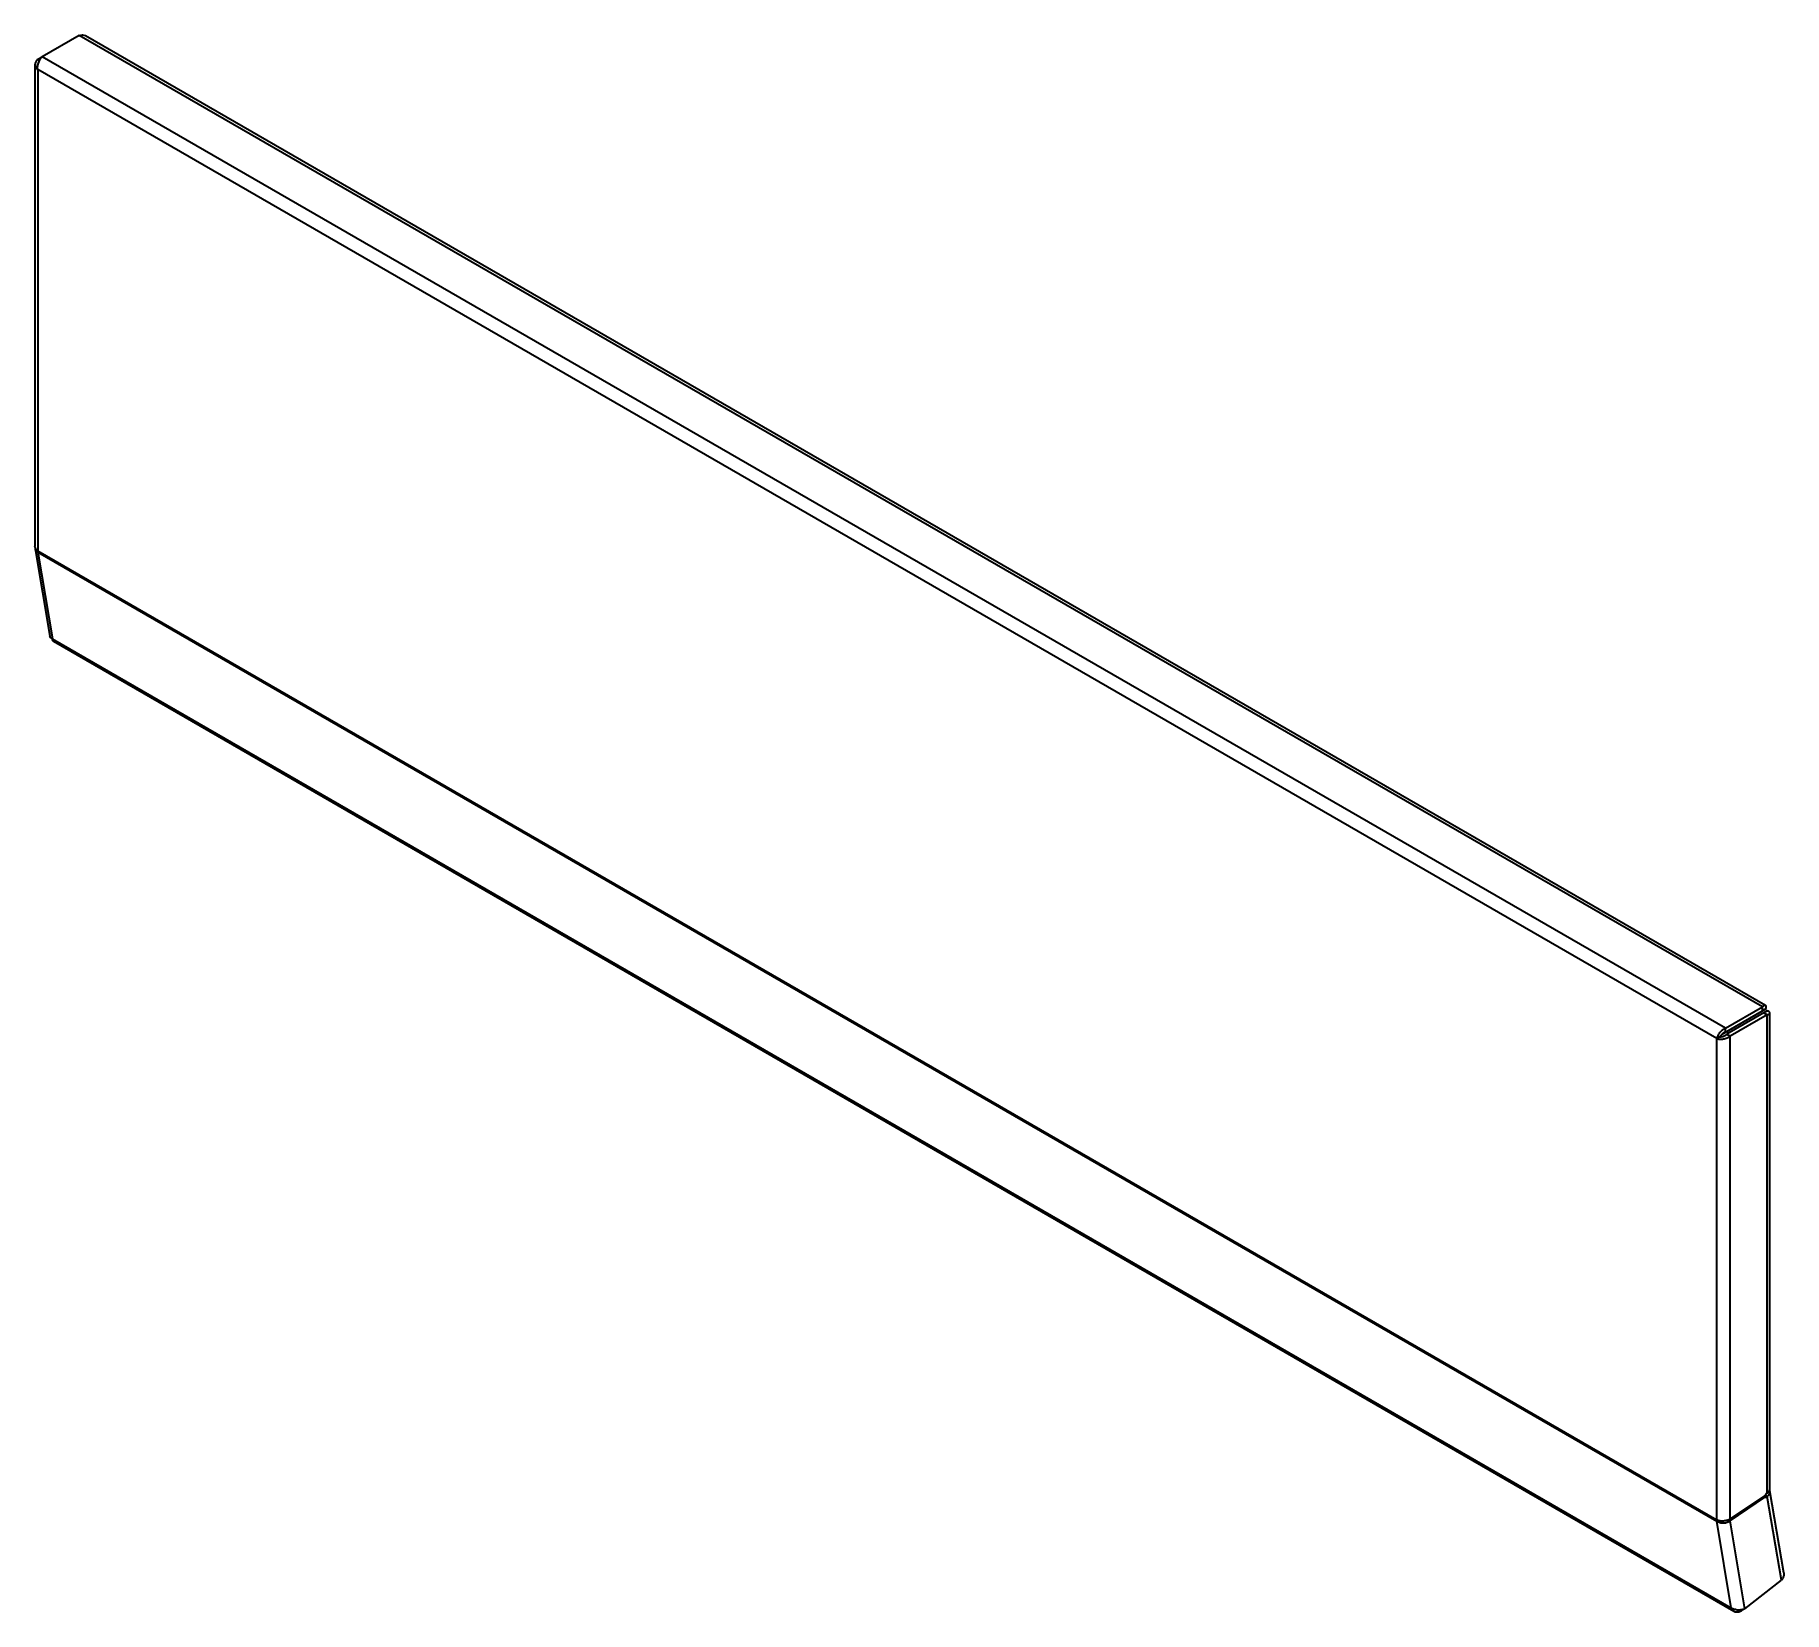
# Model space of a CAD drawing. Header units: millimetres. Extents: x -3180 to -822, y -1119 to 308.
# Drawn here: x -2415 to -1678, y -357 to 308 of the extents above; entities that cross this region are included whole.
import ezdxf

# ---------------------------------------------------------------- set-up
doc = ezdxf.new("R2010")
doc.units = ezdxf.units.MM

msp = doc.modelspace()

# ---------------------------------------------------------------- linework, layer by layer
at = {"color": 7, "linetype": 'Continuous', "lineweight": 35}
for p, q in [((-2396.4, 307.39), (-2411.96, 298.41)), ((-1687.47, -101.87), (-2396.4, 307.39)), ((-1686.17, -101.26), (-2393.7, 307.18)), ((-2415.04, 295.15), (-2415.04, 92.07)), ((-2413.87, 297.31), (-2411.96, 298.41)), ((-2413.12, 296.87), (-2413.87, 297.31)), ((-1703.02, -110.85), (-2411.96, 298.41)), ((-1706.77, -115.22), (-2413.87, 292.99)), ((-2413.87, 292.99), (-2413.87, 90.23)), ((-2414.96, 91.05), (-2408.82, 54.36)), ((-2413.87, 90.23), (-1706.77, -317.97)), ((-2413.83, 89.69), (-1706.72, -318.51)), ((-2413.83, 89.69), (-2407.73, 53.25)), ((-2407.73, 53.25), (-1700.62, -354.95)), ((-2407.3, 52.17), (-1699.48, -356.45)), ((-1703.02, -110.85), (-1687.47, -101.87)), ((-1687.47, -103.5), (-1687.47, -101.87)), ((-1686.05, -102.68), (-1687.47, -103.5)), ((-1687.33, -103.42), (-1686.05, -102.68)), ((-1704.57, -113.38), (-1687.47, -103.5)), ((-1704.44, -113.3), (-1687.41, -103.47)), ((-1703.02, -112.48), (-1687.47, -103.5)), ((-1686.97, -104.36), (-1702.52, -113.35)), ((-1685.55, -105.18), (-1701.11, -114.16)), ((-1687.47, -103.5), (-1687.47, -103.5)), ((-1685.55, -103.55), (-1686.97, -104.36)), ((-1686.97, -104.36), (-1685.55, -105.18)), ((-1685.55, -306.72), (-1685.55, -105.18)), ((-1684.38, -305.09), (-1684.38, -104.36)), ((-1705.35, -114.4), (-1706.77, -115.22)), ((-1706.77, -317.97), (-1706.77, -115.22)), ((-1704.57, -113.38), (-1704.44, -113.3)), ((-1703.02, -112.48), (-1703.02, -110.85)), ((-1702.52, -113.35), (-1701.11, -114.16)), ((-1701.11, -317.56), (-1701.11, -114.16)), ((-1686.26, -307.49), (-1701.11, -317.56)), ((-1701.05, -318.34), (-1686.2, -308.27)), ((-1686.2, -308.27), (-1686.85, -307.89)), ((-1686.33, -307.53), (-1685.45, -308.04)), ((-1685.55, -306.72), (-1686.26, -307.13)), ((-1686.26, -307.13), (-1686.26, -307.49)), ((-1686.2, -308.27), (-1686.14, -308.59)), ((-1686.14, -308.59), (-1685.45, -308.04)), ((-1679.53, -343.39), (-1685.45, -308.04)), ((-1678.55, -340.27), (-1684.33, -305.75)), ((-1706.24, -318.13), (-1706.72, -318.51)), ((-1700.62, -354.95), (-1706.72, -318.51)), ((-1701.05, -318.34), (-1701.82, -317.89)), ((-1694.85, -355.36), (-1701.05, -318.34)), ((-1694.85, -355.36), (-1679.53, -343.39)), ((-1696.49, -355.85), (-1696.43, -356.24)), ((-1695.73, -355.69), (-1696.43, -356.24))]:
    msp.add_line(p, q, dxfattribs=at)
for centre, radius, start, end in [((-2410.58, 90.22), 3.29, 179.78585, 189.27415), ((-1686.38, -304.89), 2.01, 294.37466, 354.3052), ((-1686.66, -306.06), 2.33, 301.35038, 15.95045), ((-1703.48, -317.98), 3.29, 179.78585, 189.27415)]:
    msp.add_arc(centre, radius, start, end, dxfattribs=at)
for points, knots in [([(-2396.4, 307.39), (-2395.97, 307.48), (-2395.09, 307.65), (-2394.16, 307.5), (-2393.79, 307.2), (-2393.72, 307.15)], [0, 0, 0, 0, 0.451105, 0.90229, 1, 1, 1, 1]), ([(-2413.87, 297.31), (-2414.06, 297.16), (-2414.22, 297), (-2414.51, 296.66), (-2414.64, 296.48), (-2414.84, 296.11), (-2414.92, 295.92), (-2415.02, 295.54), (-2415.04, 295.34), (-2415.04, 294.95), (-2415.02, 294.76), (-2414.92, 294.38), (-2414.84, 294.18), (-2414.54, 293.64), (-2414.25, 293.29), (-2413.87, 292.99)], [0, 0, 0, 0, 0.125, 0.125, 0.25, 0.25, 0.375, 0.375, 0.5, 0.5, 0.625, 0.625, 0.75, 0.75, 1, 1, 1, 1]), ([(-2413.87, 292.99), (-2413.91, 293.22), (-2413.93, 293.47), (-2413.93, 293.97), (-2413.92, 294.23), (-2413.85, 294.75), (-2413.8, 295.01), (-2413.67, 295.53), (-2413.59, 295.79), (-2413.41, 296.28), (-2413.3, 296.52), (-2413.07, 296.98), (-2412.95, 297.2), (-2412.55, 297.81), (-2412.25, 298.15), (-2411.96, 298.41)], [0, 0, 0, 0, 0.125, 0.125, 0.25, 0.25, 0.375, 0.375, 0.5, 0.5, 0.625, 0.625, 0.75, 0.75, 1, 1, 1, 1]), ([(-2414.89, 91.58), (-2414.93, 91.49), (-2415.09, 91.07), (-2414.77, 90.34), (-2414.14, 89.91), (-2413.83, 89.69)], [0, 0, 0, 0, 0.127855, 0.563928, 1, 1, 1, 1]), ([(-2413.87, 90.23), (-2414.24, 90.48), (-2414.54, 90.77), (-2414.94, 91.4), (-2415.04, 91.73), (-2415.04, 92.07)], [0, 0, 0, 0, 0.5, 0.5, 1, 1, 1, 1]), ([(-2407.73, 53.25), (-2408.02, 53.4), (-2408.58, 53.68), (-2408.74, 54.13), (-2408.81, 54.36)], [0, 0, 0, 0, 0.505375, 1, 1, 1, 1]), ([(-2407.28, 52.2), (-2407.32, 52.21), (-2407.55, 52.27), (-2407.7, 52.66), (-2407.72, 53.1), (-2407.73, 53.25)], [0, 0, 0, 0, 0.119836, 0.683411, 1, 1, 1, 1]), ([(-1686.05, -102.68), (-1685.99, -102.5), (-1685.95, -102.33), (-1685.91, -102.03), (-1685.9, -101.88), (-1685.93, -101.64), (-1685.95, -101.53), (-1686.04, -101.37), (-1686.1, -101.3), (-1686.25, -101.22), (-1686.33, -101.2), (-1686.52, -101.21), (-1686.62, -101.23), (-1686.85, -101.34), (-1686.97, -101.41), (-1687.21, -101.6), (-1687.34, -101.72), (-1687.47, -101.87)], [0, 0, 0, 0, 0.125, 0.125, 0.25, 0.25, 0.375, 0.375, 0.5, 0.5, 0.625, 0.625, 0.75, 0.75, 0.875, 0.875, 1, 1, 1, 1]), ([(-1687.18, -103.01), (-1687.18, -103), (-1687.17, -102.95), (-1687.29, -103.09), (-1687.41, -103.37), (-1687.47, -103.5)], [0, 0, 0, 0, 0.058367, 0.568269, 1, 1, 1, 1]), ([(-1686.97, -104.36), (-1686.78, -104.38), (-1686.45, -104.41), (-1686.41, -104.38), (-1686.4, -104.36)], [0, 0, 0, 0, 0.548542, 1, 1, 1, 1]), ([(-1685.55, -105.18), (-1685.37, -105.14), (-1685.2, -105.09), (-1684.91, -104.98), (-1684.79, -104.91), (-1684.58, -104.77), (-1684.51, -104.69), (-1684.41, -104.53), (-1684.38, -104.45), (-1684.38, -104.28), (-1684.41, -104.2), (-1684.51, -104.04), (-1684.58, -103.96), (-1684.78, -103.82), (-1684.91, -103.75), (-1685.2, -103.64), (-1685.37, -103.59), (-1685.55, -103.55)], [0, 0, 0, 0, 0.125, 0.125, 0.25, 0.25, 0.375, 0.375, 0.5, 0.5, 0.625, 0.625, 0.75, 0.75, 0.875, 0.875, 1, 1, 1, 1]), ([(-1703.02, -110.85), (-1703.25, -110.93), (-1703.47, -111.04), (-1703.91, -111.28), (-1704.12, -111.43), (-1704.54, -111.75), (-1704.74, -111.92), (-1705.13, -112.29), (-1705.31, -112.49), (-1705.65, -112.9), (-1705.8, -113.11), (-1706.08, -113.54), (-1706.21, -113.76), (-1706.54, -114.4), (-1706.69, -114.83), (-1706.77, -115.22)], [0, 0, 0, 0, 0.125, 0.125, 0.25, 0.25, 0.375, 0.375, 0.5, 0.5, 0.625, 0.625, 0.75, 0.75, 1, 1, 1, 1]), ([(-1706.77, -115.22), (-1706.58, -115.28), (-1706.38, -115.33), (-1705.94, -115.41), (-1705.71, -115.44), (-1705.23, -115.47), (-1704.98, -115.47), (-1704.46, -115.44), (-1704.2, -115.41), (-1703.68, -115.32), (-1703.42, -115.26), (-1702.9, -115.12), (-1702.65, -115.03), (-1701.93, -114.73), (-1701.48, -114.47), (-1701.11, -114.16)], [0, 0, 0, 0, 0.125, 0.125, 0.25, 0.25, 0.375, 0.375, 0.5, 0.5, 0.625, 0.625, 0.75, 0.75, 1, 1, 1, 1]), ([(-1703.02, -112.48), (-1703.29, -112.54), (-1703.54, -112.65), (-1703.92, -112.85), (-1704.04, -112.93), (-1704.26, -113.09), (-1704.38, -113.18), (-1704.58, -113.36), (-1704.68, -113.46), (-1704.86, -113.65), (-1704.94, -113.75), (-1705.09, -113.94), (-1705.15, -114.04), (-1705.26, -114.22), (-1705.31, -114.32), (-1705.35, -114.4)], [0, 0, 0, 0, 0.25, 0.25, 0.375, 0.375, 0.5, 0.5, 0.625, 0.625, 0.75, 0.75, 0.875, 0.875, 1, 1, 1, 1]), ([(-1705.35, -114.4), (-1705.16, -114.42), (-1704.95, -114.42), (-1704.58, -114.37), (-1704.46, -114.35), (-1704.2, -114.29), (-1704.07, -114.26), (-1703.81, -114.17), (-1703.68, -114.12), (-1703.42, -114), (-1703.29, -113.93), (-1703.05, -113.79), (-1702.94, -113.71), (-1702.72, -113.54), (-1702.62, -113.44), (-1702.52, -113.35)], [0, 0, 0, 0, 0.25, 0.25, 0.375, 0.375, 0.5, 0.5, 0.625, 0.625, 0.75, 0.75, 0.875, 0.875, 1, 1, 1, 1]), ([(-1701.11, -317.56), (-1701.48, -317.81), (-1701.92, -318.01), (-1702.89, -318.31), (-1703.41, -318.41), (-1704.46, -318.48), (-1704.98, -318.45), (-1705.95, -318.29), (-1706.4, -318.15), (-1706.77, -317.97)], [0, 0, 0, 0, 0.25, 0.25, 0.5, 0.5, 0.75, 0.75, 1, 1, 1, 1]), ([(-1706.72, -318.51), (-1706.35, -318.76), (-1705.9, -318.95), (-1704.93, -319.18), (-1704.4, -319.23), (-1703.35, -319.2), (-1702.83, -319.11), (-1701.86, -318.8), (-1701.42, -318.59), (-1701.05, -318.34)], [0, 0, 0, 0, 0.25, 0.25, 0.5, 0.5, 0.75, 0.75, 1, 1, 1, 1]), ([(-1678.57, -340.27), (-1678.56, -340.3), (-1678.4, -340.74), (-1678.56, -341.67), (-1678.97, -342.69), (-1679.4, -343.23), (-1679.53, -343.39)], [0, 0, 0, 0, 0.029805, 0.427899, 0.825993, 1, 1, 1, 1]), ([(-1694.85, -355.36), (-1695.04, -355.46), (-1695.24, -355.55), (-1695.69, -355.71), (-1695.92, -355.78), (-1696.42, -355.88), (-1696.67, -355.91), (-1697.19, -355.95), (-1697.46, -355.96), (-1697.99, -355.93), (-1698.25, -355.9), (-1698.78, -355.8), (-1699.04, -355.73), (-1699.78, -355.48), (-1700.23, -355.25), (-1700.62, -354.95)], [0, 0, 0, 0, 0.125, 0.125, 0.25, 0.25, 0.375, 0.375, 0.5, 0.5, 0.625, 0.625, 0.75, 0.75, 1, 1, 1, 1]), ([(-1700.62, -354.95), (-1700.55, -355.17), (-1700.46, -355.37), (-1700.25, -355.73), (-1700.13, -355.89), (-1699.85, -356.18), (-1699.7, -356.31), (-1699.37, -356.51), (-1699.19, -356.59), (-1698.81, -356.71), (-1698.61, -356.74), (-1698.2, -356.76), (-1697.98, -356.75), (-1697.33, -356.64), (-1696.87, -356.48), (-1696.43, -356.24)], [0, 0, 0, 0, 0.125, 0.125, 0.25, 0.25, 0.375, 0.375, 0.5, 0.5, 0.625, 0.625, 0.75, 0.75, 1, 1, 1, 1])]:
    msp.add_open_spline(points, degree=3, knots=knots, dxfattribs=at)
msp.add_open_spline([(-1687.47, -103.5), (-1687.34, -103.34), (-1687.25, -103.21), (-1687.21, -103.12)], degree=3, dxfattribs=at)

doc.saveas('drawing.dxf')
